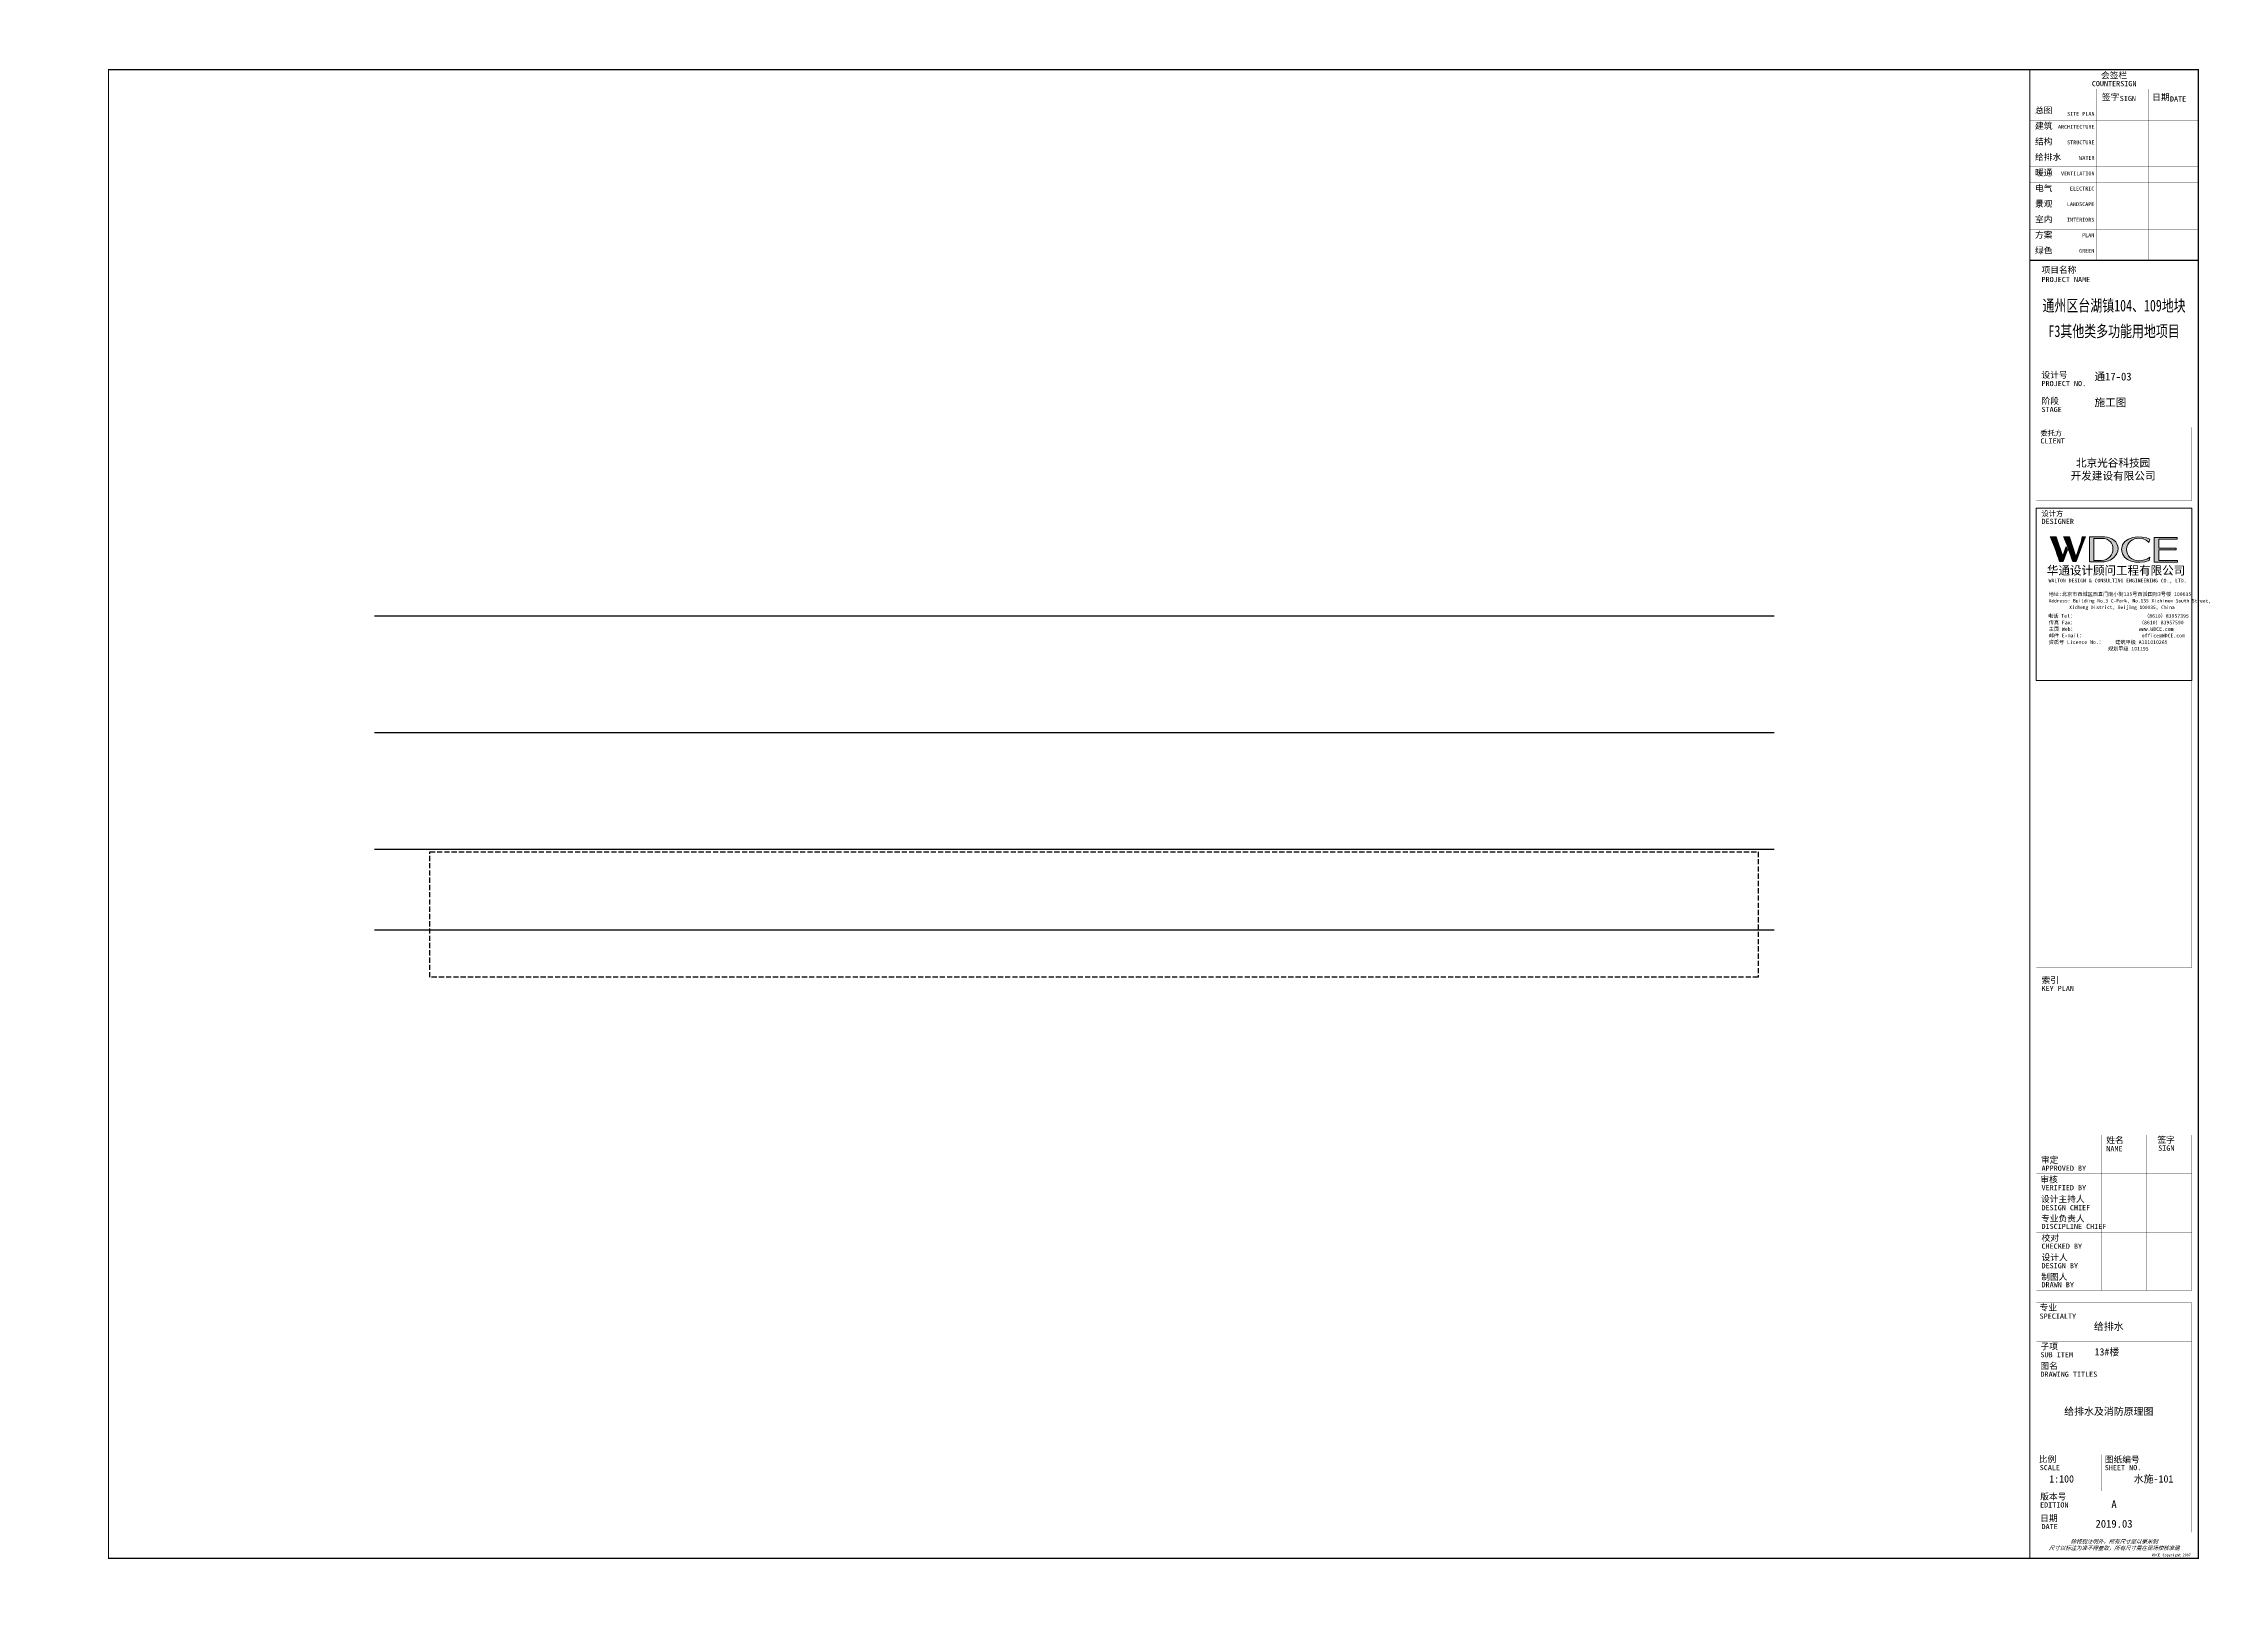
# Model space of a CAD drawing. Extents: x -415214 to 475089, y -207485 to 163917.
# Drawn here: x -371029 to -286924, y -17358 to 42047 of the extents above; entities that cross this region are included whole.
import ezdxf
from ezdxf.enums import TextEntityAlignment as Align

# ---------------------------------------------------------------- set-up
doc = ezdxf.new("R2010")
doc.units = 0
doc.header["$LTSCALE"] = 800
doc.linetypes.add('DASH', pattern=[0.35, 0.25, -0.1])
doc.layers.get('0').update_dxf_attribs({"linetype": 'CONTINUOUS'})
doc.layers.get('Defpoints').update_dxf_attribs({"linetype": 'CONTINUOUS'})
doc.layers.add('SHEET_TEXT', color=7, linetype='CONTINUOUS')
doc.styles.add('华文细黑', font='STXIHEI.TTF', dxfattribs={"height": 10})
doc.styles.add('图签信息$0$hwxh', font='STXIHEI.TTF')
doc.styles.add('图签信息$0$华文细黑', font='STXIHEI.TTF', dxfattribs={"height": 10})

# ---------------------------------------------------------------- blocks, each defined once
blk = doc.blocks.new('图签信息$0$WDCE Copyright200X')
at = {"const_width": 0.016}
blk.add_lwpolyline([(-10.6, 1.26, 1), (-11.4, 1.26, 1)], format="xyb", close=True, dxfattribs=at)
at = {"style": '图签信息$0$华文细黑'}
for s, p in [('WDCE ', (-11.46, 0.5)), ('     Copyright ', (-3.51, 0.5))]:
    blk.add_text(s, height=1, dxfattribs=at).set_placement(p, align=Align.BOTTOM_RIGHT)
blk.add_text('c', height=0.6, dxfattribs=at).set_placement((-11.04, 1.35), align=Align.MIDDLE_CENTER)
blk.add_attdef('200X', text='', height=1, dxfattribs=at).set_placement((-0.45, 0.5), align=Align.BOTTOM_RIGHT)
blk = doc.blocks.new('图签信息$0$logo2')
h = blk.add_hatch(color=7)
h.paths.add_polyline_path([(19.02, -7.36), (15.84, -7.36), (15.84, -3.97), (18.97, -3.97), (18.97, -4.24), (16.46, -4.24), (16.46, -5.45), (18.81, -5.45), (18.81, -5.69), (16.47, -5.69), (16.47, -7.12), (19.02, -7.12)])
edge = h.paths.add_edge_path()
edge.add_spline(control_points=[(15.26, -4.21), (15.26, -4.21), (15.13, -4.65), (15.13, -4.65), (15.13, -4.65), (14.62, -4.1), (13.73, -4.1), (13.04, -4.1), (12.07, -4.54), (12.08, -5.62), (12.08, -6.49), (12.77, -7.16), (13.73, -7.17), (14.66, -7.17), (15.23, -6.68), (15.23, -6.68), (15.23, -6.68), (15.16, -7.11), (15.16, -7.11), (13.63, -7.7), (11.42, -7.29), (11.41, -5.64), (11.4, -3.72), (14.16, -3.66), (15.26, -4.21)], knot_values=[0, 0, 0, 0, 1, 1, 1, 2, 2, 2, 3, 3, 3, 4, 4, 4, 5, 5, 5, 6, 6, 6, 7, 7, 7, 8, 8, 8, 8], degree=3, periodic=0)
edge = h.paths.add_edge_path(flags=16)
edge.add_spline(control_points=[(10.23, -5.57), (10.23, -5.16), (10.12, -4.83), (9.9, -4.58), (9.63, -4.27), (9.23, -4.12), (8.69, -4.12), (8.69, -4.12), (7.64, -4.12), (7.64, -4.12), (7.64, -4.12), (7.64, -7.1), (7.64, -7.1), (7.64, -7.1), (8.66, -7.1), (8.66, -7.1), (9.13, -7.1), (9.52, -6.93), (9.82, -6.6), (10.09, -6.31), (10.23, -5.96), (10.23, -5.57)], knot_values=[0, 0, 0, 0, 1, 1, 1, 2, 2, 2, 3, 3, 3, 4, 4, 4, 5, 5, 5, 6, 6, 6, 7, 7, 7, 7], degree=3, periodic=0)
edge = h.paths.add_edge_path()
edge.add_spline(control_points=[(10.92, -5.51), (10.92, -5.96), (10.72, -6.37), (10.34, -6.72), (9.92, -7.1), (9.41, -7.29), (8.82, -7.29), (8.82, -7.29), (7.03, -7.29), (7.03, -7.29), (7.03, -7.29), (7.03, -3.92), (7.03, -3.92), (7.03, -3.92), (9.1, -3.92), (9.1, -3.92), (9.59, -3.92), (10.01, -4.06), (10.36, -4.34), (10.73, -4.64), (10.92, -5.03), (10.92, -5.51)], knot_values=[0, 0, 0, 0, 1, 1, 1, 2, 2, 2, 3, 3, 3, 4, 4, 4, 5, 5, 5, 6, 6, 6, 7, 7, 7, 7], degree=3, periodic=0)
at = {"lineweight": 0}
blk.add_lwpolyline([(19.02, -7.36), (15.84, -7.36), (15.84, -3.97), (18.97, -3.97), (18.97, -4.24), (16.46, -4.24), (16.46, -5.45), (18.81, -5.45), (18.81, -5.69), (16.47, -5.69), (16.47, -7.12), (19.02, -7.12), (19.02, -7.36)], dxfattribs=at)
for points, knots in [([(10.92, -5.51), (10.92, -5.96), (10.72, -6.37), (10.34, -6.72), (9.92, -7.1), (9.41, -7.29), (8.82, -7.29), (8.82, -7.29), (7.03, -7.29), (7.03, -7.29), (7.03, -7.29), (7.03, -3.92), (7.03, -3.92), (7.03, -3.92), (9.1, -3.92), (9.1, -3.92), (9.59, -3.92), (10.01, -4.06), (10.36, -4.34), (10.73, -4.64), (10.92, -5.03), (10.92, -5.51)], [0, 0, 0, 0, 1, 1, 1, 2, 2, 2, 3, 3, 3, 4, 4, 4, 5, 5, 5, 6, 6, 6, 7, 7, 7, 7]), ([(10.23, -5.57), (10.23, -5.16), (10.12, -4.83), (9.9, -4.58), (9.63, -4.27), (9.23, -4.12), (8.69, -4.12), (8.69, -4.12), (7.64, -4.12), (7.64, -4.12), (7.64, -4.12), (7.64, -7.1), (7.64, -7.1), (7.64, -7.1), (8.66, -7.1), (8.66, -7.1), (9.13, -7.1), (9.52, -6.93), (9.82, -6.6), (10.09, -6.31), (10.23, -5.96), (10.23, -5.57)], [0, 0, 0, 0, 1, 1, 1, 2, 2, 2, 3, 3, 3, 4, 4, 4, 5, 5, 5, 6, 6, 6, 7, 7, 7, 7]), ([(15.26, -4.21), (15.26, -4.21), (15.13, -4.65), (15.13, -4.65), (15.13, -4.65), (14.62, -4.1), (13.73, -4.1), (13.04, -4.1), (12.07, -4.54), (12.08, -5.62), (12.08, -6.49), (12.77, -7.16), (13.73, -7.17), (14.66, -7.17), (15.23, -6.68), (15.23, -6.68), (15.23, -6.68), (15.16, -7.11), (15.16, -7.11), (13.63, -7.7), (11.42, -7.29), (11.41, -5.64), (11.4, -3.72), (14.16, -3.66), (15.26, -4.21)], [0, 0, 0, 0, 1, 1, 1, 2, 2, 2, 3, 3, 3, 4, 4, 4, 5, 5, 5, 6, 6, 6, 7, 7, 7, 8, 8, 8, 8])]:
    blk.add_open_spline(points, degree=3, knots=knots, dxfattribs=at)
blk = doc.blocks.new('图签信息$0$logo1')
h = blk.add_hatch(color=8)
edge = h.paths.add_edge_path()
edge.add_spline(control_points=[(3.86, -5.21), (3.63, -5.88), (3.39, -6.56), (3.39, -6.56), (3.39, -6.56), (2.5, -3.91), (2.5, -3.91), (2.5, -3.91), (1.8, -3.91), (1.69, -3.91), (2.02, -4.39), (2.95, -7.27), (2.95, -7.27), (2.95, -7.27), (3.44, -7.27), (3.44, -7.27), (3.44, -7.27), (4.03, -5.66), (4.03, -5.66), (4.03, -5.66), (3.86, -5.21), (3.86, -5.21)], knot_values=[0, 0, 0, 0, 1, 1, 1, 2, 2, 2, 3, 3, 3, 4, 4, 4, 5, 5, 5, 6, 6, 6, 7, 7, 7, 7], degree=3, periodic=0)
h = blk.add_hatch(color=7)
edge = h.paths.add_edge_path()
edge.add_spline(control_points=[(6.04, -3.91), (6.09, -4.1), (5.2, -6.56), (5.2, -6.56), (5.2, -6.56), (4.3, -3.91), (4.3, -3.91), (4.3, -3.91), (3.6, -3.91), (3.49, -3.91), (3.82, -4.39), (4.75, -7.27), (4.75, -7.27), (4.75, -7.27), (5.24, -7.27), (5.24, -7.27), (5.24, -7.27), (6.33, -4.3), (6.33, -4.3), (6.33, -4.3), (6.48, -3.91), (6.48, -3.91), (6.48, -3.91), (6.21, -3.91), (6.04, -3.91)], knot_values=[0, 0, 0, 0, 1, 1, 1, 2, 2, 2, 3, 3, 3, 4, 4, 4, 5, 5, 5, 6, 6, 6, 7, 7, 7, 8, 8, 8, 8], degree=3, periodic=0)
at = {"color": 8, "lineweight": 0}
blk.add_open_spline([(3.86, -5.21), (3.63, -5.88), (3.39, -6.56), (3.39, -6.56), (3.39, -6.56), (2.5, -3.91), (2.5, -3.91), (2.5, -3.91), (1.8, -3.91), (1.69, -3.91), (2.02, -4.39), (2.95, -7.27), (2.95, -7.27), (2.95, -7.27), (3.44, -7.27), (3.44, -7.27), (3.44, -7.27), (4.03, -5.66), (4.03, -5.66), (4.03, -5.66), (3.86, -5.21), (3.86, -5.21)], degree=3, knots=[0, 0, 0, 0, 1, 1, 1, 2, 2, 2, 3, 3, 3, 4, 4, 4, 5, 5, 5, 6, 6, 6, 7, 7, 7, 7], dxfattribs=at)
at = {"lineweight": 0}
blk.add_open_spline([(6.04, -3.91), (6.09, -4.1), (5.2, -6.56), (5.2, -6.56), (5.2, -6.56), (4.3, -3.91), (4.3, -3.91), (4.3, -3.91), (3.6, -3.91), (3.49, -3.91), (3.82, -4.39), (4.75, -7.27), (4.75, -7.27), (4.75, -7.27), (5.24, -7.27), (5.24, -7.27), (5.24, -7.27), (6.33, -4.3), (6.33, -4.3), (6.33, -4.3), (6.48, -3.91), (6.48, -3.91), (6.48, -3.91), (6.21, -3.91), (6.04, -3.91)], degree=3, knots=[0, 0, 0, 0, 1, 1, 1, 2, 2, 2, 3, 3, 3, 4, 4, 4, 5, 5, 5, 6, 6, 6, 7, 7, 7, 8, 8, 8, 8], dxfattribs=at)
blk.add_blockref('图签信息$0$logo2', (0, 0))
blk = doc.blocks.new('图签信息$0$时间-logo')
at = {"layer": 'Defpoints', "lineweight": 0}
blk.add_lwpolyline([(0, -23.46), (-21.17, -23.46), (-21.17, 0), (0, 0), (0, -23.46)], dxfattribs=at)
blk.add_blockref('图签信息$0$logo1', (-20.97, 0))
at = {"style": '图签信息$0$hwxh'}
for s, height, p in [('华通设计顾问工程有限公司 ', 1.15, (-19.73, -9.05)), ('WALTON DESIGN & CONSULTING ENGINEERING CO., LTD.', 0.5, (-19.5, -10.1)), ('地址:北京市西城区西直门南小街135号西派国际3号楼 100035', 0.5, (-19.48, -11.94)), ('电话 Tel：                        （8610）83957395 ', 0.5, (-19.56, -14.91)), ('Address: Building No.3 C-Park, No.135 Xizhimen South Street, ', 0.47, (-19.48, -12.83)), ('Xicheng District, Beijing 100035, China ', 0.47, (-16.69, -13.72)), ('传真 Fax：                      （8610）83957590 ', 0.5, (-19.48, -15.8)), ('主页 Web：                      www.WDCE.com ', 0.5, (-19.48, -16.69)), ('邮件 E-mail：                    office@WDCE.com ', 0.5, (-19.48, -17.58)), ('资质号 Licence No.：    建筑甲级 A111010265 ', 0.5, (-19.48, -18.47)), ('   规划甲级 101195', 0.5, (-12.6, -19.36))]:
    blk.add_text(s, height=height, dxfattribs=at).set_placement(p)
blk = doc.blocks.new('图签信息')
at = {"const_width": 0.5}
for points in [[(-65, 574), (-65, 500.5), (0, 500.5), (0, 574)], [(-65, 0), (0, 0), (0, 500.5), (-65, 500.5)]]:
    blk.add_lwpolyline(points, close=True, dxfattribs=at)
at = {"const_width": 0.05}
for points in [[(-65, 566.5), (0, 566.5)], [(-39.14, 566.5), (-39.14, 500.5)], [(-19.1, 566.5), (-19.1, 500.5)], [(-65, 560.5), (0, 560.5)], [(-65, 554.5), (0, 554.5)], [(-65, 548.5), (0, 548.5)], [(-65, 542.5), (0, 542.5)], [(-65, 536.5), (0, 536.5)], [(-65, 530.5), (0, 530.5)], [(-65, 524.5), (0, 524.5)], [(-65, 518.5), (0, 518.5)], [(-65, 512.5), (0, 512.5)], [(-65, 512.5), (0, 512.5)], [(-65, 506.5), (0, 506.5)], [(-65, 500.5), (0, 500.5)], [(-62.5, 450.87), (-2.5, 450.87)], [(-62.5, 440.87), (-2.5, 440.87)], [(-2.5, 407.85), (-2.5, 436.12), (-62.5, 436.12), (-62.5, 407.85)], [(-62.5, 407.85), (-2.5, 407.85)], [(-62.5, 404.92), (-62.5, 227.83)], [(-62.5, 404.92), (-2.5, 404.92)], [(-62.5, 227.83), (-2.5, 227.83), (-2.5, 404.92)], [(-57.5, 338.36), (-7.5, 338.36)], [(-57.5, 288.83), (-7.5, 288.83)], [(-62.5, 227.83), (-2.5, 227.83)], [(-57.5, 234.85), (-7.5, 234.85)], [(-62.5, 217.74), (-2.5, 217.74)], [(-62.5, 103.26), (-2.5, 103.26), (-2.5, 163.26), (-62.5, 163.26), (-62.5, 103.26)], [(-37.5, 163.26), (-37.5, 103.26)], [(-20, 163.26), (-20, 103.26)], [(-62.5, 155.76), (-2.5, 155.76)], [(-62.5, 148.26), (-2.5, 148.26)], [(-62.5, 140.76), (-2.5, 140.76)], [(-62.5, 133.26), (-2.5, 133.26)], [(-62.5, 125.76), (-2.5, 125.76)], [(-62.5, 118.26), (-2.5, 118.26)], [(-62.5, 110.76), (-2.5, 110.76)], [(-62.5, 98.5), (-2.5, 98.5), (-2.5, 10), (-62.5, 10), (-62.5, 98.5)], [(-62.5, 83.5), (-2.5, 83.5)], [(-62.5, 76), (-2.5, 76)], [(-62.5, 40), (-2.5, 40)], [(-37.5, 40), (-37.5, 26)], [(-62.5, 26), (-2.5, 26)], [(-62.5, 18), (-2.5, 18)]]:
    blk.add_lwpolyline(points, dxfattribs=at)
at = {"ltscale": 0.001, "xscale": 2.834689937531525, "yscale": 2.834689937531525, "zscale": 2.834689937531525}
blk.add_blockref('图签信息$0$时间-logo', (-2.5, 404.92), dxfattribs=at)
blk.add_blockref('图签信息$0$WDCE Copyright200X', (-2.5, 0)).add_auto_attribs({'200X': '2007'})
at = {"style": '图签信息$0$华文细黑'}
for s, height, p in [('会签栏', 2.4, (-32.5, 573)), ('COUNTERSIGN', 2, (-32.5, 569.6))]:
    blk.add_text(s, height=height, dxfattribs=at).set_placement(p, align=Align.TOP_CENTER)
for s, height, p in [('签字', 2.4, (-37.22, 564.63)), ('SIGN', 2, (-30.32, 563.88)), ('日期', 2.4, (-17.79, 564.58)), ('DATE', 2, (-10.96, 563.7)), ('总图', 2.4, (-63, 559.5)), ('结构', 2.4, (-63, 547.5)), ('建筑', 2.4, (-63, 553.5)), ('给排水', 2.4, (-63, 541.5)), ('暖通', 2.4, (-63, 535.5)), ('景观', 2.4, (-63, 523.5)), ('电气', 2.4, (-63, 529.5)), ('室内', 2.4, (-63, 517.5)), ('绿色', 2.4, (-63, 505.5)), ('方案', 2.4, (-63, 511.5)), ('项目名称', 2.4, (-60.5, 498)), ('PROJECT NAME', 2, (-60.5, 494.08)), ('设计号', 2.4, (-60.54, 457.48)), ('PROJECT NO.', 2, (-60.5, 453.97)), ('阶段', 2.4, (-60.5, 447.47)), ('STAGE', 2, (-60.5, 443.97)), ('委托方', 2, (-60.9, 434.86)), ('CLIENT', 2, (-60.9, 431.86)), ('设计方', 2, (-60.5, 403.83)), ('DESIGNER', 2, (-60.5, 400.83)), ('KEY PLAN', 2, (-60.5, 220.74)), ('索引', 2.4, (-60.5, 224.14)), ('姓名', 2.4, (-35.5, 162.47)), ('签字', 2.4, (-15.81, 162.57)), ('审定', 2.4, (-60.73, 154.81)), ('APPROVED BY', 2, (-60.5, 151.44)), ('NAME', 2, (-35.5, 158.96)), ('SIGN', 2, (-15.5, 159.2)), ('审核', 2.4, (-60.95, 147.29)), ('VERIFIED BY', 2, (-60.5, 143.91)), ('设计主持人', 2.4, (-60.68, 139.76)), ('DESIGN CHIEF', 2, (-60.5, 136.19)), ('专业负责人', 2.4, (-60.67, 132.26)), ('DISCIPLINE CHIEF', 2, (-60.5, 128.98)), ('校对', 2.4, (-60.5, 124.76)), ('CHECKED BY', 2, (-60.5, 121.37)), ('制图人', 2.4, (-60.61, 109.76)), ('设计人', 2.4, (-60.5, 117.26)), ('DESIGN BY', 2, (-60.5, 113.83)), ('DRAWN BY', 2, (-60.5, 106.5)), ('SPECIALTY', 2, (-61.23, 94.38)), ('专业', 2.4, (-61.23, 97.93)), ('SUB ITEM', 2, (-60.88, 79.5)), ('子项', 2.4, (-60.88, 82.92)), ('图名', 2.4, (-60.91, 75.41)), ('DRAWING TITLES', 2, (-60.91, 72)), ('比例', 2.4, (-61.56, 39.42)), ('SCALE', 2, (-61.19, 36)), ('SHEET NO.', 2, (-36.1, 36)), ('图纸编号', 2.4, (-36.1, 39.32)), ('版本号', 2.4, (-61, 25.03)), ('EDITION', 2, (-61.06, 21.61)), ('日期', 2.4, (-61, 16.68)), ('DATE', 2, (-60.5, 13.26))]:
    blk.add_text(s, height=height, dxfattribs=at).set_placement(p, align=Align.TOP_LEFT)
for s, p in [('SITE PLAN', (-40.06, 557.7)), ('ARCHITECTURE', (-40.06, 552.7)), ('STRUCTURE', (-40.06, 546.7)), ('WATER', (-40.06, 540.7)), ('VENTILATION', (-40.06, 534.7)), ('LANDSCAPE', (-40.14, 522.89)), ('ELECTRIC', (-40.14, 528.89)), ('INTERIORS', (-40.14, 516.89)), ('GREEN', (-40.14, 504.89)), ('PLAN', (-40.14, 510.89))]:
    blk.add_text(s, height=1.5, dxfattribs=at).set_placement(p, align=Align.TOP_RIGHT)
at = {"color": 4, "style": '图签信息$0$华文细黑', "width": 0.75}
for s, p in [('通州区台湖镇104、109地块', (-32.5, 480.78)), ('F3其他类多功能用地项目', (-32.5, 470.91))]:
    blk.add_text(s, height=4.5, dxfattribs=at).set_placement(p, align=Align.CENTER)
at = {"color": 4, "style": '图签信息$0$华文细黑'}
for s, p in [('A', (-32.53, 19.4)), ('2019.03', (-32.53, 11.84))]:
    blk.add_text(s, height=3, dxfattribs=at).set_placement(p, align=Align.CENTER)
at = {"style": '图签信息$0$华文细黑', "oblique": 20}
for s, p in [('尺寸以标注为准不得量取，所有尺寸需在现场校核准确', (-32.5, 4)), ('除特别注明外，所有尺寸是以毫米制', (-32.5, 6.5))]:
    blk.add_text(s, height=1.5, dxfattribs=at).set_placement(p, align=Align.MIDDLE_CENTER)
at = {"color": 4, "ltscale": 0.001, "char_height": 3, "width": 58.4895, "style": '图签信息$0$华文细黑'}
for s, insert, attachment_point in [('通17-03', (-40.06, 455.51), 4), ('施工图', (-40.06, 445.51), 4), ('北京光谷科技园\\P开发建设有限公司', (-32.9, 419.71), 5)]:
    blk.add_mtext(s, dxfattribs=dict(at, insert=insert, attachment_point=attachment_point))

msp = doc.modelspace()

# ---------------------------------------------------------------- linework, layer by layer
for p, q in [((-358262, 19985), (-304289, 19985)), ((-358262, 15485), (-304289, 15485)), ((-358262, 10985), (-304289, 10985)), ((-358262, 7885), (-304289, 7885))]:
    msp.add_line(p, q)
for points, const_width in [([(-371027, -17355), (-286927, -17355), (-286927, 42045), (-371027, 42045)], 5), ([(-294427, 41045), (-368527, 41045), (-368527, -16355), (-294427, -16355)], 50)]:
    msp.add_lwpolyline(points, close=True, dxfattribs=dict(const_width=const_width))
at = {"const_width": 5}
for points in [[(-328977, 42045), (-328977, 41845)], [(-371027, 12345), (-370827, 12345)], [(-286927, 12345), (-287127, 12345)], [(-328977, -17355), (-328977, -17155)]]:
    msp.add_lwpolyline(points, dxfattribs=at)
at = {"color": 1, "linetype": 'DASH'}
msp.add_lwpolyline([(-356133, 10885), (-304906, 10885), (-304906, 6052), (-356133, 6052)], close=True, dxfattribs=at)

# ---------------------------------------------------------------- block references
at = {"color": 2, "xscale": 100, "yscale": 100, "zscale": 100}
msp.add_blockref('图签信息', (-287927, -16355), dxfattribs=at)

# ---------------------------------------------------------------- texts
at = {"layer": 'SHEET_TEXT', "style": '华文细黑'}
for tag, p in [('给排水', (-291381, -7411)), ('13#楼', (-291454, -8393)), ('给排水及消防原理图', (-291381, -10688)), ('1:100', (-293201, -13291)), ('水施-101', (-289655, -13291))]:
    msp.add_attdef(tag, text='总平面图', height=280, rotation=359.99999, dxfattribs=at).set_placement(p, align=Align.MIDDLE_CENTER)

doc.saveas('drawing.dxf')
